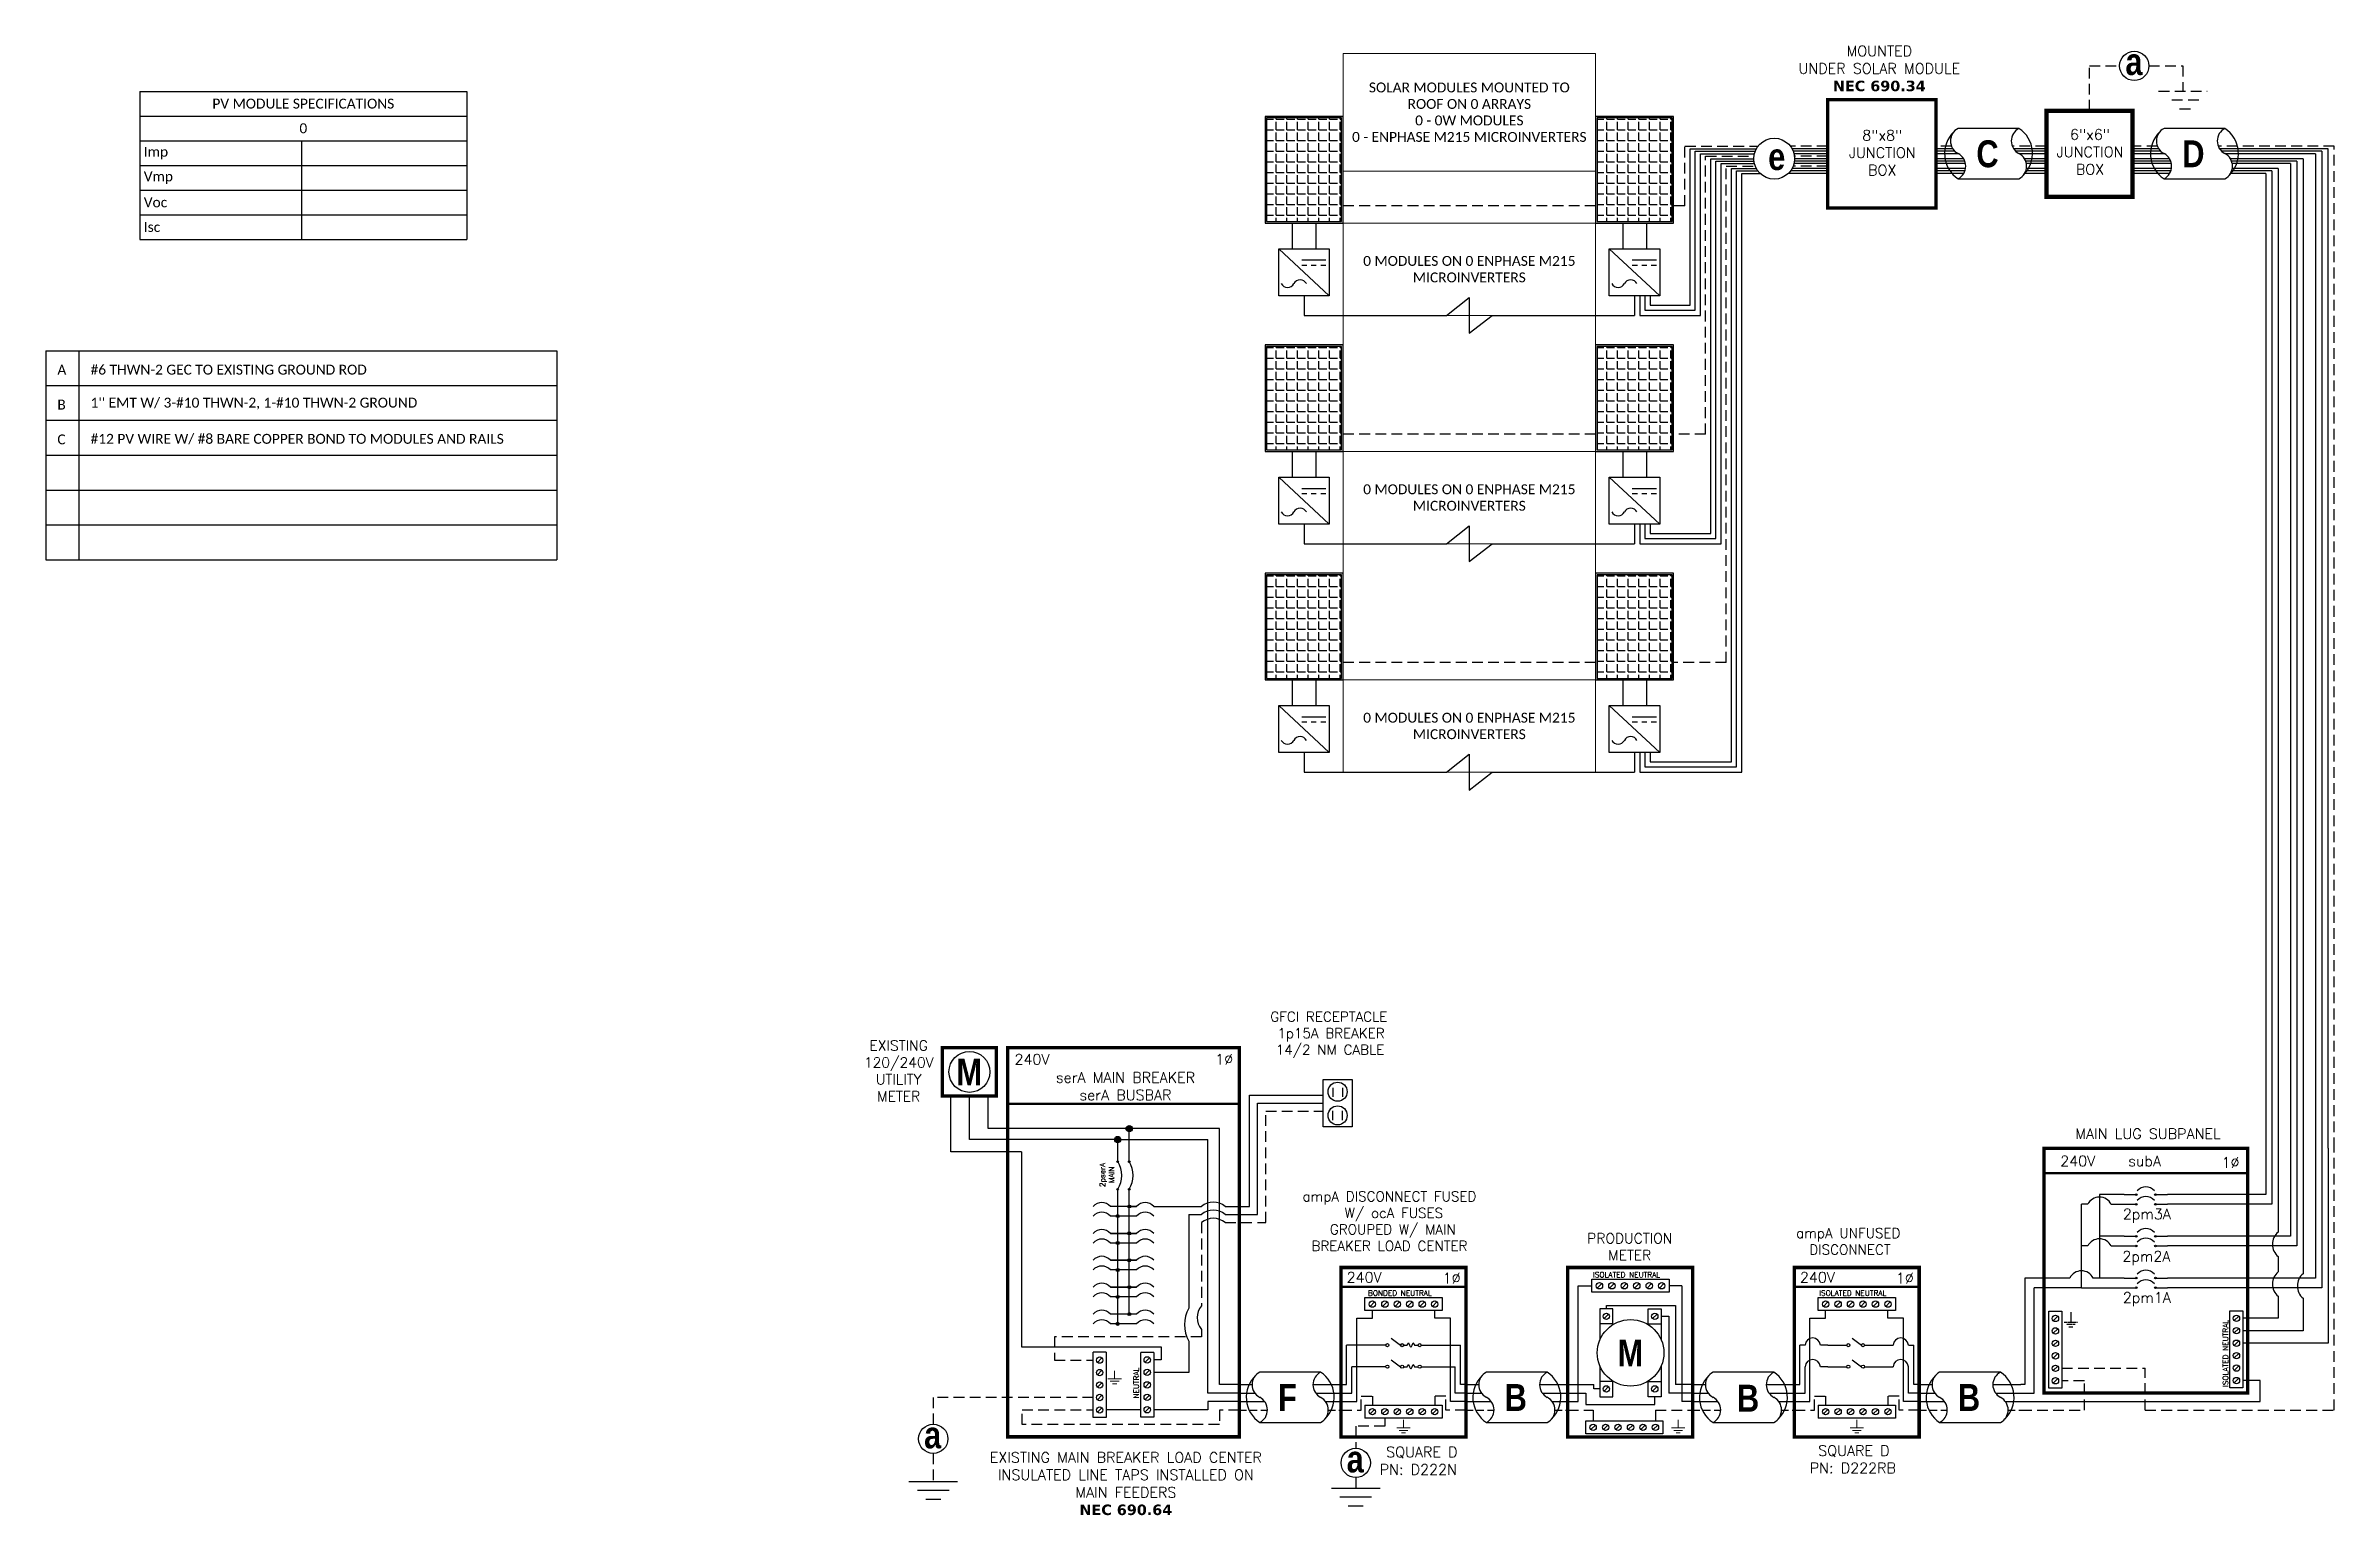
# Model space of a CAD drawing. Header units: feet. Extents: x 23351 to 24150, y 16086 to 16599.
import ezdxf

# ---------------------------------------------------------------- set-up
doc = ezdxf.new("R2010")
doc.units = ezdxf.units.FT
doc.header["$MEASUREMENT"] = 0
doc.linetypes.add('HIDDEN', pattern=[0.375, 0.25, -0.125])
for name, color, linetype in [('ONE LINE BLOCKS', 7, 'Continuous'), ('TABLES', 7, 'Continuous'), ('TEXT', 7, 'Continuous'), ('Z - TITLEBLOCK TXT', 7, 'Continuous')]:
    doc.layers.add(name, color=color, linetype=linetype)
doc.styles.add('ONE LINE TXT', font='techb___.ttf')
doc.styles.get("Standard").update_dxf_attribs({"font": 'simplex.shx'})

msp = doc.modelspace()

# ---------------------------------------------------------------- texts
at = {"color": 1, "linetype": 'Continuous', "char_height": 9.3833, "attachment_point": 1, "style": 'ONE LINE TXT'}
for s, insert in [('{\\W1;\\C256;e}', (23952.29, 16564.98)), ('{\\W1;\\C256;C}', (24024.99, 16565.98)), ('{\\W1;\\C256;D}', (24096.9, 16565.98)), ('{\\W1;\\C256;F}', (23781.13, 16131.67)), ('{\\W1;\\C256;B}', (23860.27, 16131.67)), ('{\\W1;\\C256;B}', (24018.55, 16131.67))]:
    msp.add_mtext_dynamic_manual_height_columns(s, width=0.1385, gutter_width=2.13, heights=[0], dxfattribs=dict(at, insert=insert))
at = {"layer": 'Z - TITLEBLOCK TXT', "color": 1, "linetype": 'Continuous', "insert": (24077.04, 16598.16), "char_height": 9.3833, "attachment_point": 1, "style": 'ONE LINE TXT'}
msp.add_mtext_dynamic_manual_height_columns('{\\W1;\\C256;a}', width=0.1385, gutter_width=2.13, heights=[0], dxfattribs=at)

# ---------------------------------------------------------------- blocks, each defined once
blk = doc.blocks.new('3microSub')
at = {"layer": 'ONE LINE BLOCKS', "linetype": 'Continuous'}
h = blk.add_hatch(color=1, dxfattribs=at)
h.dxf.hatch_style = 1
edge = h.paths.add_edge_path()
edge.add_arc((40.28, 75.29), 0.291, 0, 360)
h = blk.add_hatch(color=1, dxfattribs=at)
h.dxf.hatch_style = 1
edge = h.paths.add_edge_path()
edge.add_arc((40.28, 71.91), 0.291, 0, 360)
h = blk.add_hatch(color=1, dxfattribs=at)
h.dxf.hatch_style = 1
edge = h.paths.add_edge_path()
edge.add_arc((46.96, 75.29), 0.291, 0, 360)
h = blk.add_hatch(color=1, dxfattribs=at)
h.dxf.hatch_style = 1
edge = h.paths.add_edge_path()
edge.add_arc((46.96, 71.91), 0.291, 0, 360)
h = blk.add_hatch(color=1, dxfattribs=at)
h.dxf.hatch_style = 1
edge = h.paths.add_edge_path()
edge.add_arc((40.28, 60.73), 0.291, 0, 360)
h = blk.add_hatch(color=1, dxfattribs=at)
h.dxf.hatch_style = 1
edge = h.paths.add_edge_path()
edge.add_arc((40.28, 57.35), 0.291, 0, 360)
h = blk.add_hatch(color=1, dxfattribs=at)
h.dxf.hatch_style = 1
edge = h.paths.add_edge_path()
edge.add_arc((46.96, 60.73), 0.291, 0, 360)
h = blk.add_hatch(color=1, dxfattribs=at)
h.dxf.hatch_style = 1
edge = h.paths.add_edge_path()
edge.add_arc((46.96, 57.35), 0.291, 0, 360)
h = blk.add_hatch(color=1, dxfattribs=at)
h.dxf.hatch_style = 1
edge = h.paths.add_edge_path()
edge.add_arc((40.28, 46.17), 0.291, 0, 360)
h = blk.add_hatch(color=1, dxfattribs=at)
h.dxf.hatch_style = 1
edge = h.paths.add_edge_path()
edge.add_arc((40.28, 42.79), 0.291, 0, 360)
h = blk.add_hatch(color=1, dxfattribs=at)
h.dxf.hatch_style = 1
edge = h.paths.add_edge_path()
edge.add_arc((46.96, 46.17), 0.291, 0, 360)
h = blk.add_hatch(color=1, dxfattribs=at)
h.dxf.hatch_style = 1
edge = h.paths.add_edge_path()
edge.add_arc((46.96, 42.79), 0.291, 0, 360)
at = {"color": 7, "linetype": 'Continuous'}
for p, q in [((85.47, 91.47), (85.47, 75.29)), ((94.17, 91.47), (94.17, 60.73)), ((102.87, 91.47), (102.87, 46.17)), ((36.09, 75.29), (27.43, 75.29)), ((27.43, 75.29), (27.43, 60.73)), ((85.47, 75.29), (51.15, 75.29)), ((36.09, 60.73), (27.43, 60.73)), ((27.43, 60.73), (27.43, 46.17)), ((94.17, 60.73), (51.15, 60.73)), ((17.02, 46.17), (1.34, 46.17)), ((1.34, 46.17), (1.34, 9)), ((36.09, 46.17), (25.26, 46.17)), ((102.87, 46.17), (51.15, 46.17)), ((1.34, 9), (0, 9))]:
    blk.add_line(p, q, dxfattribs=at)
at = {"color": 10, "linetype": 'Continuous'}
for p, q in [((87.65, 91.47), (87.65, 71.91)), ((96.35, 91.47), (96.35, 57.35)), ((105.05, 91.47), (105.05, 42.79)), ((21.14, 57.35), (21.14, 71.91)), ((23.31, 71.91), (21.14, 71.91)), ((31.55, 71.91), (36.09, 71.91)), ((87.65, 71.91), (51.15, 71.91)), ((21.14, 42.79), (21.14, 57.35)), ((23.31, 57.35), (21.14, 57.35)), ((31.55, 57.35), (36.09, 57.35)), ((96.35, 57.35), (51.15, 57.35)), ((21.14, 42.79), (4.63, 42.79)), ((4.63, 6), (4.63, 42.79)), ((21.14, 42.79), (36.09, 42.79)), ((105.05, 42.79), (51.15, 42.79)), ((0, 6), (4.63, 6))]:
    blk.add_line(p, q, dxfattribs=at)
at = {"color": 253, "linetype": 'Continuous'}
for p, q in [((89.82, 91.47), (89.82, 62.22)), ((98.52, 91.47), (98.52, 47.66)), ((107.23, 91.47), (107.23, 23.41)), ((89.82, 53.66), (89.82, 48.33)), ((89.82, 32.11), (77.54, 32.11)), ((89.82, 39.78), (89.82, 32.11)), ((98.52, 39.1), (98.52, 27.76)), ((98.52, 27.76), (77.54, 27.76)), ((107.23, 23.41), (77.54, 23.41)), ((83.55, 10.36), (77.54, 10.36)), ((83.55, 3), (83.55, 10.36)), ((0, 3), (83.55, 3))]:
    blk.add_line(p, q, dxfattribs=at)
at = {"color": 10, "linetype": 'Continuous'}
for centre in [(27.43, 69.75), (27.43, 55.19)]:
    blk.add_arc(centre, 4.65, 27.66392, 152.33608, dxfattribs=at)
at = {"color": 253, "linetype": 'Continuous'}
for centre in [(93.4, 57.94), (93.4, 44.05), (102.1, 43.38)]:
    blk.add_arc(centre, 5.58, 129.92155, 230.07845, dxfattribs=at)
at = {"color": 7, "linetype": 'Continuous'}
blk.add_arc((21.14, 44.01), 4.65, 27.66392, 152.33608, dxfattribs=at)
at = {"layer": 'ONE LINE BLOCKS', "lineweight": 50}
blk.add_line((8.04, 82.77), (79.2, 82.77), dxfattribs=at)
at = {"layer": 'ONE LINE BLOCKS', "lineweight": 50, "const_width": 1.19}
blk.add_lwpolyline([(8.04, 6.01), (8.04, 91.47), (79.2, 91.47), (79.2, 6.01)], close=True, dxfattribs=at)
at = {"layer": 'TEXT', "color": 92, "linetype": 'HIDDEN', "ltscale": 15}
for p, q in [((109.4, 0.05), (109.4, 91.47)), ((14.31, 14.64), (43.39, 14.64)), ((22.14, 10.28), (14.31, 10.28)), ((22.14, 0), (22.14, 10.28)), ((43.39, 0.05), (43.39, 14.64)), ((0, 0), (22.14, 0)), ((43.39, 0.05), (109.4, 0.05))]:
    blk.add_line(p, q, dxfattribs=at)
at = {"layer": 'TEXT', "color": 92, "linetype": 'HIDDEN', "flags": 128}
for points in [[(17.42, 34.26), (17.42, 30.76)], [(15.08, 30.76), (19.76, 30.76)], [(18.95, 29.89), (15.89, 29.89)], [(18.13, 29.02), (16.7, 29.02)]]:
    blk.add_lwpolyline(points, dxfattribs=at)
at = {"layer": 'Z - TITLEBLOCK TXT', "color": 1, "linetype": 'Continuous'}
for p, q in [((9.77, 7.69), (9.77, 34.63)), ((9.77, 34.63), (14.31, 34.63)), ((14.31, 34.63), (14.31, 7.69)), ((73, 7.76), (73, 34.71)), ((73, 34.71), (77.54, 34.71)), ((77.54, 34.71), (77.54, 7.76)), ((14.31, 7.69), (9.77, 7.69)), ((77.54, 7.76), (73, 7.76))]:
    blk.add_line(p, q, dxfattribs=at)
at = {"layer": 'Z - TITLEBLOCK TXT', "color": 4, "linetype": 'Continuous'}
for p, q in [((12.83, 32.82), (11.25, 31.25)), ((76.06, 32.9), (74.49, 31.32)), ((12.83, 28.47), (11.25, 26.9)), ((12.83, 24.12), (11.25, 22.55)), ((76.06, 28.54), (74.49, 26.97)), ((76.06, 24.19), (74.49, 22.62)), ((12.83, 19.77), (11.25, 18.2)), ((76.06, 19.84), (74.49, 18.27)), ((12.83, 15.42), (11.25, 13.85)), ((12.83, 11.07), (11.25, 9.5)), ((76.06, 15.49), (74.49, 13.92)), ((76.06, 11.14), (74.49, 9.57))]:
    blk.add_line(p, q, dxfattribs=at)
at = {"layer": 'Z - TITLEBLOCK TXT', "color": 1, "linetype": 'Continuous', "flags": 128}
for points in [[(36.09, 75.29), (40.28, 75.29)], [(36.09, 75.29), (40.28, 75.29)], [(46.96, 75.29), (51.15, 75.29)], [(36.09, 71.91), (40.28, 71.91)], [(36.09, 71.91), (40.28, 71.91)], [(46.96, 71.91), (51.15, 71.91)], [(36.09, 60.73), (40.28, 60.73)], [(36.09, 60.73), (40.28, 60.73)], [(36.09, 57.35), (40.28, 57.35)], [(36.09, 57.35), (40.28, 57.35)], [(46.96, 60.73), (51.15, 60.73)], [(46.96, 57.35), (51.15, 57.35)], [(36.09, 46.17), (40.28, 46.17)], [(36.09, 46.17), (40.28, 46.17)], [(36.09, 42.79), (40.28, 42.79)], [(36.09, 42.79), (40.28, 42.79)], [(46.96, 46.17), (51.15, 46.17)], [(46.96, 42.79), (51.15, 42.79)]]:
    blk.add_lwpolyline(points, dxfattribs=at)
at = {"layer": 'Z - TITLEBLOCK TXT', "color": 1, "linetype": 'Continuous'}
for centre in [(40.28, 75.29), (40.28, 71.91), (46.96, 75.29), (46.96, 71.91), (40.28, 60.73), (40.28, 57.35), (46.96, 60.73), (46.96, 57.35), (40.28, 46.17), (40.28, 42.79), (46.96, 46.17), (46.96, 42.79)]:
    blk.add_circle(centre, 0.291, dxfattribs=at)
at = {"layer": 'Z - TITLEBLOCK TXT', "color": 4, "linetype": 'Continuous'}
for centre in [(12.04, 32.04), (75.27, 32.11), (12.04, 27.69), (12.04, 23.34), (75.27, 27.76), (75.27, 23.41), (12.04, 18.99), (75.27, 19.06), (12.04, 14.64), (12.04, 10.28), (75.27, 14.71), (75.27, 10.36)]:
    blk.add_circle(centre, 1.11, dxfattribs=at)
at = {"layer": 'Z - TITLEBLOCK TXT', "color": 1, "linetype": 'Continuous'}
for centre in [(43.62, 74.09), (43.62, 70.71), (43.62, 59.53), (43.62, 56.15), (43.62, 44.97), (43.62, 41.59)]:
    blk.add_arc(centre, 3.93, 40.3392, 139.6608, dxfattribs=at)
at = {"layer": 'TABLES', "color": 1, "linetype": 'Continuous'}
for s, p in [('2pm3A', (35.59, 66.67)), ('2pm2A', (35.42, 51.92)), ('2pm1A', (35.59, 37.55))]:
    blk.add_text(s, height=3.658, dxfattribs=at).set_placement(p)
at = {"layer": 'TABLES', "color": 4, "linetype": 'Continuous'}
blk.add_text('ISOLATED NEUTRAL', height=1.8743, rotation=90, dxfattribs=at).set_placement((72.35, 8.12))
at = {"layer": 'TEXT', "color": 1, "attachment_point": 5}
for s, width, gutter_width, insert, char_height in [('MAIN LUG SUBPANEL ', 62.3984, 7.17, (44.36, 96.54), 3.6576), ('240V', 0.1481, 0.75, (19.83, 87.03), 3.658), ('subA', 0.1481, 0.75, (43.21, 87.03), 3.658), ('1∅', 0.1481, 0.75, (73.19, 86.51), 3.658)]:
    blk.add_mtext_dynamic_manual_height_columns(s, width=width, gutter_width=gutter_width, heights=[0], dxfattribs=dict(at, insert=insert, char_height=char_height))
blk = doc.blocks.new('*T25')
at = {"layer": 'Defpoints', "color": 8, "linetype": 'ByBlock', "lineweight": 0, "transparency": 16777216}
for p, q in [((0, 0), (88.16, 0)), ((0, 0), (0, -250.97)), ((88.16, 0), (88.16, -250.97)), ((0, -41.08), (88.16, -41.08)), ((0, -59.24), (88.16, -59.24)), ((0, -91.46), (88.16, -91.46)), ((0, -138.99), (88.16, -138.99)), ((0, -171.21), (88.16, -171.21)), ((0, -218.74), (88.16, -218.74)), ((0, -250.97), (88.16, -250.97))]:
    blk.add_line(p, q, dxfattribs=at)
at = {"color": 0, "linetype": 'Continuous', "transparency": 16777216, "char_height": 3.4544, "width": 83.574, "attachment_point": 5}
for s, insert in [('{\\fCalibri|b0|i0|c0;SOLAR MODULES MOUNTED TO ROOF ON 0 ARRAYS^J0 - 0W MODULES^J0 - ENPHASE M215 MICROINVERTERS', (44.08, -20.54)), ('{\\fCalibri|b0|i0|c0;', (44.08, -50.16)), ('{\\fCalibri|b0|i0|c0;0 MODULES ON 0 ENPHASE M215 MICROINVERTERS', (44.08, -75.35)), ('{\\fCalibri|b0|i0|c0;', (44.08, -115.23)), ('{\\fCalibri|b0|i0|c0;0 MODULES ON 0 ENPHASE M215 MICROINVERTERS', (44.08, -155.1)), ('{\\fCalibri|b0|i0|c0;', (44.08, -194.98)), ('{\\fCalibri|b0|i0|c0;0 MODULES ON 0 ENPHASE M215 MICROINVERTERS', (44.08, -234.86))]:
    blk.add_mtext(s, dxfattribs=dict(at, insert=insert))
blk = doc.blocks.new('*U14')
at = {"color": 7}
for p, q in [((-35.53, 9), (-31.05, 9)), ((-9.81, 9), (0, 9))]:
    blk.add_line(p, q, dxfattribs=at)
at = {"color": 7, "linetype": 'Continuous'}
for p, q in [((-7.14, 13.31), (-28.39, 13.31)), ((-28.39, -4.31), (-7.14, -4.31))]:
    blk.add_line(p, q, dxfattribs=at)
at = {"color": 10}
for p, q in [((-35.53, 6), (-30.11, 6)), ((-8.87, 6), (0, 6))]:
    blk.add_line(p, q, dxfattribs=at)
at = {"color": 253}
for p, q in [((-35.53, 3), (-26.66, 3)), ((-5.41, 3), (0, 3))]:
    blk.add_line(p, q, dxfattribs=at)
at = {"color": 92, "linetype": 'HIDDEN', "ltscale": 10}
for p, q in [((-4.48, 0), (0, 0)), ((-35.53, 0), (-25.72, 0))]:
    blk.add_line(p, q, dxfattribs=at)
at = {"color": 7, "linetype": 'Continuous'}
for centre, start, end in [((-22.54, 4.5), 133.97324, 236.42648), ((-12.99, 4.5), 313.97324, 56.42648)]:
    blk.add_arc(centre, 10.58, start, end, dxfattribs=at)
at = {"linetype": 'Continuous'}
for centre, start, end in [((-26.08, 8.91), 117.66392, 242.33608), ((-4.83, 8.91), 117.66392, 242.33608), ((-30.7, 0.09), 297.66392, 62.33608), ((-9.45, 0.09), 297.66392, 62.33608)]:
    blk.add_arc(centre, 4.98, start, end, dxfattribs=at)
blk = doc.blocks.new('unfusedDisconnect')
at = {"lineweight": 50}
blk.add_line((-43.61, 43.06), (0, 43.06), dxfattribs=at)
at = {"color": 253, "linetype": 'Continuous'}
for p, q in [((-38.16, 3), (-38.16, 32.17)), ((-38.16, 32.17), (-32.67, 32.17)), ((-32.67, 32.17), (-32.67, 34.78)), ((-10.92, 32.17), (-10.92, 34.78)), ((-5.43, 32.17), (-10.92, 32.17)), ((-5.43, 3), (-5.43, 32.17)), ((-43.61, 3), (-38.16, 3)), ((0, 3), (-5.43, 3))]:
    blk.add_line(p, q, dxfattribs=at)
at = {"color": 1, "linetype": 'Continuous'}
for p, q in [((-35.27, 34.78), (-35.27, 39.32)), ((-35.27, 39.32), (-8.32, 39.32)), ((-8.32, 34.78), (-35.27, 34.78)), ((-8.32, 39.32), (-8.32, 34.78)), ((-23.43, 25.18), (-20.16, 22.74)), ((-31.89, 22.73), (-25.32, 22.73)), ((-23.43, 17.65), (-20.16, 15.2)), ((-19.08, 22.73), (-11.7, 22.73)), ((-31.89, 15.2), (-25.32, 15.2)), ((-19.08, 15.2), (-11.7, 15.19)), ((-35.27, 1.76), (-8.32, 1.76)), ((-35.27, 1.76), (-35.27, -2.78)), ((-8.32, 1.76), (-8.32, -2.78)), ((-8.32, -2.78), (-35.27, -2.78))]:
    blk.add_line(p, q, dxfattribs=at)
at = {"color": 4, "linetype": 'Continuous'}
for p, q in [((-31.89, 37.83), (-33.46, 36.26)), ((-27.53, 37.83), (-29.11, 36.26)), ((-23.18, 37.83), (-24.76, 36.26)), ((-18.83, 37.83), (-20.41, 36.26)), ((-14.48, 37.83), (-16.06, 36.26)), ((-10.13, 37.83), (-11.7, 36.26)), ((-31.89, 0.28), (-33.46, -1.3)), ((-27.53, 0.28), (-29.11, -1.3)), ((-23.18, 0.28), (-24.76, -1.3)), ((-18.83, 0.28), (-20.41, -1.3)), ((-14.48, 0.28), (-16.06, -1.3)), ((-10.13, 0.28), (-11.7, -1.3))]:
    blk.add_line(p, q, dxfattribs=at)
at = {"color": 7, "linetype": 'Continuous'}
for p, q in [((-41.66, 9), (-41.66, 22.73)), ((-39.8, 22.73), (-41.66, 22.73)), ((-31.89, 22.73), (-34.52, 22.73)), ((-11.7, 22.73), (-9.07, 22.73)), ((-3.79, 22.73), (-1.93, 22.73)), ((-1.93, 9), (-1.93, 22.73))]:
    blk.add_line(p, q, dxfattribs=at)
at = {"color": 7}
for p, q in [((-43.61, 9), (-41.66, 9)), ((0, 9), (-1.93, 9))]:
    blk.add_line(p, q, dxfattribs=at)
at = {"color": 10, "linetype": 'Continuous'}
for p, q in [((-39.8, 6), (-39.8, 15.2)), ((-31.89, 15.2), (-34.52, 15.2)), ((-11.7, 15.2), (-9.07, 15.2)), ((-3.79, 6), (-3.79, 15.2)), ((-43.61, 6), (-39.8, 6)), ((0, 6), (-3.79, 6))]:
    blk.add_line(p, q, dxfattribs=at)
at = {"color": 92, "linetype": 'HIDDEN', "ltscale": 15}
for p, q in [((-43.61, 0), (-36.58, 0)), ((-36.58, 0), (-36.58, 4.9)), ((-36.58, 4.9), (-32.67, 4.9)), ((-32.67, 4.9), (-32.67, 1.76)), ((-7.01, 4.9), (-10.92, 4.9)), ((-10.92, 4.9), (-10.92, 1.76)), ((-7.01, 0), (-7.01, 4.9)), ((0, 0), (-7.01, 0))]:
    blk.add_line(p, q, dxfattribs=at)
at = {"lineweight": 50, "const_width": 1.19}
blk.add_lwpolyline([(-43.61, -9.34), (-43.61, 49.84), (0, 49.84), (0, -9.34)], close=True, dxfattribs=at)
at = {"color": 92, "linetype": 'Continuous', "lineweight": 5, "ltscale": 0.05, "flags": 128}
for points in [[(-24.14, -6.17), (-19.45, -6.17)], [(-20.27, -7.03), (-23.32, -7.03)], [(-21.08, -7.9), (-22.51, -7.9)], [(-21.8, -3.32), (-21.8, -6.17)]]:
    blk.add_lwpolyline(points, dxfattribs=at)
at = {"color": 4, "linetype": 'Continuous'}
for centre in [(-32.67, 37.05), (-28.32, 37.05), (-23.97, 37.05), (-19.62, 37.05), (-15.27, 37.05), (-10.92, 37.05), (-32.67, -0.51), (-28.32, -0.51), (-23.97, -0.51), (-19.62, -0.51), (-15.27, -0.51), (-10.92, -0.51)]:
    blk.add_circle(centre, 1.11, dxfattribs=at)
at = {"color": 1, "linetype": 'Continuous'}
for centre in [(-24.78, 22.73), (-19.62, 22.73), (-24.78, 15.2), (-19.62, 15.2)]:
    blk.add_circle(centre, 0.541, dxfattribs=at)
at = {"color": 7, "linetype": 'Continuous'}
for centre in [(-37.16, 22.58), (-6.43, 22.58)]:
    blk.add_arc(centre, 2.64, 3.28193, 176.71807, dxfattribs=at)
at = {"color": 10, "linetype": 'Continuous'}
for centre in [(-37.16, 15.04), (-6.43, 15.04)]:
    blk.add_arc(centre, 2.64, 3.28193, 176.71807, dxfattribs=at)
at = {"color": 4, "linetype": 'Continuous'}
blk.add_text('ISOLATED NEUTRAL', height=1.8743, dxfattribs=at).set_placement((-34.91, 39.97))
at = {"color": 1}
for s, width, gutter_width, heights, insert, char_height, attachment_point in [('\\A1;\\pi12.228;ampA UNFUSED \\P\\pi16.834;DISCONNECT', 64.922, 0, [11.89], (-55.21, 63.58), 3.4544, 1), ('240V', 0.1481, 0.75, [0], (-35.55, 46.4), 3.658, 5), ('1∅', 0.1481, 0.75, [0], (-4.98, 46.1), 3.658, 5), ('\\A1;\\pi11.999,t30.287;SQUARE D\\P\\pi9.0377,t27.326;PN: D222RB', 51.6906, 0.203, [45.94], (-47.25, -12.27), 3.6576, 1)]:
    blk.add_mtext_dynamic_manual_height_columns(s, width=width, gutter_width=gutter_width, heights=heights, dxfattribs=dict(at, insert=insert, char_height=char_height, attachment_point=attachment_point))
blk = doc.blocks.new('*U26')
at = {"color": 7}
for name, p in [('unfusedDisconnect', (0, 0)), ('*U14', (-43.61, 0))]:
    blk.add_blockref(name, p, dxfattribs=at)
at = {"layer": 'Z - TITLEBLOCK TXT', "color": 1, "linetype": 'Continuous', "insert": (-63.63, 8.88), "char_height": 9.3833, "attachment_point": 1, "style": 'ONE LINE TXT'}
blk.add_mtext_dynamic_manual_height_columns('{\\W1;\\C256;B}', width=0.1385, gutter_width=2.13, heights=[0], dxfattribs=at)
blk = doc.blocks.new('fusedDisconnect')
at = {"lineweight": 50}
blk.add_line((-43.61, 43.06), (0, 43.06), dxfattribs=at)
at = {"color": 253, "linetype": 'Continuous'}
for p, q in [((-38.16, 3), (-38.16, 32.17)), ((-38.16, 32.17), (-32.67, 32.17)), ((-32.67, 32.17), (-32.67, 34.78)), ((-10.92, 32.17), (-10.92, 34.78)), ((-5.43, 32.17), (-10.92, 32.17)), ((-5.43, 3), (-5.43, 32.17)), ((-43.61, 3), (-38.16, 3)), ((0, 3), (-5.43, 3))]:
    blk.add_line(p, q, dxfattribs=at)
at = {"color": 1, "linetype": 'Continuous'}
for p, q in [((-35.27, 34.78), (-35.27, 39.32)), ((-35.27, 39.32), (-8.32, 39.32)), ((-8.32, 34.78), (-35.27, 34.78)), ((-8.32, 39.32), (-8.32, 34.78)), ((-26.07, 25.18), (-22.81, 22.74)), ((-26.07, 17.65), (-22.81, 15.2)), ((-21.73, 22.73), (-20.49, 22.73)), ((-17.94, 22.73), (-16.7, 22.73)), ((-21.73, 15.2), (-20.49, 15.2)), ((-17.94, 15.2), (-16.7, 15.2)), ((-35.27, 1.76), (-8.32, 1.76)), ((-35.27, 1.76), (-35.27, -2.78)), ((-8.32, 1.76), (-8.32, -2.78)), ((-8.32, -2.78), (-35.27, -2.78))]:
    blk.add_line(p, q, dxfattribs=at)
at = {"color": 4, "linetype": 'Continuous'}
for p, q in [((-31.89, 37.83), (-33.46, 36.26)), ((-27.53, 37.83), (-29.11, 36.26)), ((-23.18, 37.83), (-24.76, 36.26)), ((-18.83, 37.83), (-20.41, 36.26)), ((-14.48, 37.83), (-16.06, 36.26)), ((-10.13, 37.83), (-11.7, 36.26)), ((-31.89, 0.28), (-33.46, -1.3)), ((-27.53, 0.28), (-29.11, -1.3)), ((-23.18, 0.28), (-24.76, -1.3)), ((-18.83, 0.28), (-20.41, -1.3)), ((-14.48, 0.28), (-16.06, -1.3)), ((-10.13, 0.28), (-11.7, -1.3))]:
    blk.add_line(p, q, dxfattribs=at)
at = {"color": 7, "linetype": 'Continuous'}
for p, q in [((-27.97, 22.73), (-41.66, 22.73)), ((-41.66, 9), (-41.66, 22.73)), ((-15.62, 22.73), (-1.93, 22.73)), ((-1.93, 9), (-1.93, 22.73))]:
    blk.add_line(p, q, dxfattribs=at)
at = {"color": 7}
for p, q in [((-43.61, 9), (-41.66, 9)), ((0, 9), (-1.93, 9))]:
    blk.add_line(p, q, dxfattribs=at)
at = {"color": 10, "linetype": 'Continuous'}
for p, q in [((-27.97, 15.2), (-39.8, 15.2)), ((-39.8, 6), (-39.8, 15.2)), ((-15.62, 15.2), (-3.79, 15.19)), ((-3.79, 6), (-3.79, 15.2)), ((-43.61, 6), (-39.8, 6)), ((0, 6), (-3.79, 6))]:
    blk.add_line(p, q, dxfattribs=at)
at = {"color": 92, "linetype": 'HIDDEN', "ltscale": 15}
for p, q in [((-43.61, 0), (-36.58, 0)), ((-36.58, 0), (-36.58, 4.9)), ((-36.58, 4.9), (-32.67, 4.9)), ((-32.67, 4.9), (-32.67, 1.76)), ((-7.01, 4.9), (-10.92, 4.9)), ((-10.92, 4.9), (-10.92, 1.76)), ((-7.01, 0), (-7.01, 4.9)), ((0, 0), (-7.01, 0)), ((-28.32, -5.55), (-38.48, -5.55)), ((-38.48, -5.55), (-38.48, -13.28)), ((-28.32, -2.78), (-28.32, -5.55)), ((-38.48, -23.51), (-38.48, -27.17))]:
    blk.add_line(p, q, dxfattribs=at)
at = {"lineweight": 50, "const_width": 1.19}
blk.add_lwpolyline([(-43.61, -9.34), (-43.61, 49.84), (0, 49.84), (0, -9.34)], close=True, dxfattribs=at)
at = {"color": 92, "linetype": 'Continuous', "lineweight": 5, "ltscale": 0.05, "flags": 128}
for points in [[(-24.14, -6.17), (-19.45, -6.17)], [(-20.27, -7.03), (-23.32, -7.03)], [(-21.08, -7.9), (-22.51, -7.9)], [(-21.8, -3.32), (-21.8, -6.17)]]:
    blk.add_lwpolyline(points, dxfattribs=at)
at = {"color": 92, "linetype": 'Continuous', "ltscale": 4, "flags": 128}
for points in [[(-46.96, -27.17), (-30, -27.17)], [(-32.93, -30.31), (-44.02, -30.31)], [(-35.87, -33.46), (-41.08, -33.46)]]:
    blk.add_lwpolyline(points, dxfattribs=at)
at = {"color": 4, "linetype": 'Continuous'}
for centre in [(-32.67, 37.05), (-28.32, 37.05), (-23.97, 37.05), (-19.62, 37.05), (-15.27, 37.05), (-10.92, 37.05), (-32.67, -0.51), (-28.32, -0.51), (-23.97, -0.51), (-19.62, -0.51), (-15.27, -0.51), (-10.92, -0.51)]:
    blk.add_circle(centre, 1.11, dxfattribs=at)
at = {"color": 1, "linetype": 'Continuous'}
for centre in [(-27.43, 22.73), (-22.27, 22.73), (-16.16, 22.73), (-27.43, 15.2), (-22.27, 15.2), (-16.16, 15.19)]:
    blk.add_circle(centre, 0.541, dxfattribs=at)
at = {"color": 7, "linetype": 'Continuous'}
blk.add_circle((-38.48, -18.39), 5.11, dxfattribs=at)
at = {"color": 1, "linetype": 'Continuous'}
for points in [[(-20.49, 22.73), (-20.12, 23.49), (-19.22, 21.97), (-18.39, 23.49), (-17.94, 22.73)], [(-20.49, 15.2), (-20.12, 15.96), (-19.22, 14.43), (-18.39, 15.96), (-17.94, 15.2)]]:
    blk.add_spline(points, degree=3, dxfattribs=at)
at = {"color": 4, "linetype": 'Continuous'}
blk.add_text('BONDED NEUTRAL', height=1.8743, dxfattribs=at).set_placement((-34.19, 39.97))
at = {"color": 1}
for s, width, gutter_width, heights, insert, char_height, attachment_point in [('\\A1;\\pi1.8138;ampA DISCONNECT FUSED \\P\\pi16.536;W/ ocA FUSES\\P\\pi11.355;GROUPED W/ MAIN \\P\\pi4.9392;BREAKER LOAD CENTER', 71.8931, 92.23, [24.13], (-58.88, 76.39), 3.4544, 1), ('240V', 0.1481, 0.75, [0], (-35.55, 46.4), 3.658, 5), ('1∅', 0.1481, 0.75, [0], (-4.98, 46.1), 3.658, 5), ('\\A1;\\pi7.3884,t25.676;SQUARE D\\P\\pi5.1241,t23.412;PN: D222N', 35.0816, 28.88, [13.54], (-35.24, -12.75), 3.6576, 1)]:
    blk.add_mtext_dynamic_manual_height_columns(s, width=width, gutter_width=gutter_width, heights=heights, dxfattribs=dict(at, insert=insert, char_height=char_height, attachment_point=attachment_point))
at = {"color": 1, "linetype": 'Continuous', "insert": (-41.67, -12.34), "char_height": 9.3833, "attachment_point": 1, "style": 'ONE LINE TXT'}
blk.add_mtext_dynamic_manual_height_columns('{\\W1;\\C256;a}', width=0.1385, gutter_width=2.13, heights=[0], dxfattribs=at)
blk = doc.blocks.new('*U20')
at = {"color": 7}
for p, q in [((-35.53, 9), (-31.05, 9)), ((-9.81, 9), (0, 9))]:
    blk.add_line(p, q, dxfattribs=at)
at = {"color": 7, "linetype": 'Continuous'}
for p, q in [((-7.14, 13.31), (-28.39, 13.31)), ((-28.39, -4.31), (-7.14, -4.31))]:
    blk.add_line(p, q, dxfattribs=at)
at = {"color": 10}
for p, q in [((-35.53, 6), (-30.11, 6)), ((-8.87, 6), (0, 6))]:
    blk.add_line(p, q, dxfattribs=at)
at = {"color": 253}
for p, q in [((-35.53, 3), (-26.66, 3)), ((-5.41, 3), (0, 3))]:
    blk.add_line(p, q, dxfattribs=at)
at = {"color": 92, "linetype": 'HIDDEN', "ltscale": 10}
for p, q in [((-4.48, 0), (0, 0)), ((-35.53, 0), (-25.72, 0))]:
    blk.add_line(p, q, dxfattribs=at)
at = {"color": 7, "linetype": 'Continuous'}
for centre, start, end in [((-22.54, 4.5), 133.97324, 236.42648), ((-12.99, 4.5), 313.97324, 56.42648)]:
    blk.add_arc(centre, 10.58, start, end, dxfattribs=at)
at = {"linetype": 'Continuous'}
for centre, start, end in [((-26.08, 8.91), 117.66392, 242.33608), ((-4.83, 8.91), 117.66392, 242.33608), ((-30.7, 0.09), 297.66392, 62.33608), ((-9.45, 0.09), 297.66392, 62.33608)]:
    blk.add_arc(centre, 4.98, start, end, dxfattribs=at)
blk = doc.blocks.new('*U21')
at = {"color": 7}
for name, p in [('fusedDisconnect', (0, 0)), ('*U20', (-43.61, 0))]:
    blk.add_blockref(name, p, dxfattribs=at)
blk = doc.blocks.new('productionMeter')
at = {"color": 253, "linetype": 'Continuous'}
for p, q in [((-39.9, 3), (-39.9, 43.45)), ((-39.9, 43.45), (-35.13, 43.45)), ((-3.71, 43.45), (-8.18, 43.45)), ((-3.71, 43.45), (-3.71, 3)), ((-43.61, 3), (-39.9, 3)), ((0, 3), (-3.71, 3))]:
    blk.add_line(p, q, dxfattribs=at)
at = {"color": 1, "linetype": 'Continuous'}
for p, q in [((-35.13, 41.18), (-35.13, 45.72)), ((-35.13, 45.72), (-8.18, 45.72)), ((-8.18, 41.18), (-35.13, 41.18)), ((-8.18, 45.72), (-8.18, 41.18)), ((-32.38, 35.4), (-32.38, 24.5)), ((-27.84, 35.4), (-32.38, 35.4)), ((-27.84, 29.86), (-27.84, 35.4)), ((-15.47, 29.86), (-15.47, 35.4)), ((-15.47, 35.4), (-10.93, 35.4)), ((-10.93, 35.4), (-10.93, 24.5)), ((-27.84, 30.21), (-32.38, 30.21)), ((-15.47, 30.21), (-10.93, 30.21)), ((-32.38, 15.55), (-32.38, 4.64)), ((-27.84, 10.04), (-32.38, 10.04)), ((-27.84, 4.64), (-27.84, 10.18)), ((-15.47, 4.64), (-15.47, 10.18)), ((-15.47, 10.04), (-10.93, 10.04)), ((-10.93, 15.55), (-10.93, 4.64)), ((-32.38, 4.64), (-27.84, 4.64)), ((-10.93, 4.64), (-15.47, 4.64)), ((-37.32, -8.24), (-37.32, -3.7)), ((-37.32, -3.7), (-10.37, -3.7)), ((-10.37, -3.7), (-10.37, -8.24)), ((-10.37, -8.24), (-37.32, -8.24))]:
    blk.add_line(p, q, dxfattribs=at)
at = {"color": 4, "linetype": 'Continuous'}
for p, q in [((-31.74, 44.23), (-33.32, 42.66)), ((-27.39, 44.23), (-28.97, 42.66)), ((-23.04, 44.23), (-24.62, 42.66)), ((-18.69, 44.23), (-20.26, 42.66)), ((-14.34, 44.23), (-15.91, 42.66)), ((-9.99, 44.23), (-11.56, 42.66)), ((-29.33, 33.59), (-30.9, 32.02)), ((-12.41, 33.59), (-13.98, 32.02)), ((-29.33, 8.23), (-30.9, 6.66)), ((-12.41, 8.23), (-13.98, 6.66)), ((-33.93, -5.19), (-35.51, -6.76)), ((-29.58, -5.19), (-31.15, -6.76)), ((-25.23, -5.19), (-26.8, -6.76)), ((-20.88, -5.19), (-22.45, -6.76)), ((-16.53, -5.19), (-18.1, -6.76)), ((-12.18, -5.19), (-13.75, -6.76))]:
    blk.add_line(p, q, dxfattribs=at)
at = {"color": 7}
for p, q in [((-30.11, 35.4), (-30.11, 36.59)), ((-30.11, 36.59), (-5.98, 36.59)), ((-5.98, 36.59), (-5.98, 9)), ((-43.61, 9), (-34.54, 9)), ((-34.54, 7.44), (-34.54, 9)), ((0, 9), (-5.98, 9)), ((-32.38, 7.44), (-34.54, 7.44))]:
    blk.add_line(p, q, dxfattribs=at)
at = {"color": 10, "linetype": 'Continuous'}
for p, q in [((-10.93, 32.81), (-8.25, 32.81)), ((-8.25, 32.81), (-8.25, 6)), ((-43.61, 6), (-37.24, 6)), ((-37.24, 6), (-37.24, 2.05)), ((-37.24, 2.05), (-13.2, 2.05)), ((-13.2, 2.05), (-13.2, 4.64)), ((0, 6), (-8.25, 6))]:
    blk.add_line(p, q, dxfattribs=at)
at = {"color": 92, "linetype": 'HIDDEN', "ltscale": 15}
for p, q in [((-43.61, 0), (-34.72, 0)), ((-12.97, 0), (-12.97, -3.7)), ((-12.97, 0), (0, 0)), ((-34.72, 0), (-34.72, -3.7))]:
    blk.add_line(p, q, dxfattribs=at)
at = {"lineweight": 50, "const_width": 1.19}
blk.add_lwpolyline([(-43.61, -9.34), (-43.61, 49.84), (0, 49.84), (0, -9.34)], close=True, dxfattribs=at)
at = {"color": 92, "linetype": 'Continuous', "lineweight": 5, "ltscale": 0.05, "flags": 128}
for points in [[(-2.7, -6.18), (-7.38, -6.18)], [(-6.57, -7.05), (-3.51, -7.05)], [(-5.76, -7.91), (-4.32, -7.91)], [(-5.04, -3.33), (-5.04, -6.18)]]:
    blk.add_lwpolyline(points, dxfattribs=at)
at = {"color": 4, "linetype": 'Continuous'}
for centre in [(-32.53, 43.45), (-28.18, 43.45), (-23.83, 43.45), (-19.48, 43.45), (-15.13, 43.45), (-10.78, 43.45), (-30.11, 32.81), (-13.2, 32.81), (-30.11, 7.44), (-13.2, 7.44), (-34.72, -5.97), (-30.37, -5.97), (-26.02, -5.97), (-21.67, -5.97), (-17.32, -5.97), (-12.97, -5.97)]:
    blk.add_circle(centre, 1.11, dxfattribs=at)
at = {"linetype": 'Continuous'}
blk.add_circle((-21.65, 20.02), 11.62, dxfattribs=at)
at = {"color": 4, "linetype": 'Continuous'}
blk.add_text('ISOLATED NEUTRAL', height=1.8743, dxfattribs=at).set_placement((-34.77, 46.37))
at = {"color": 253, "linetype": 'Continuous', "style": 'ONE LINE TXT'}
blk.add_text('M', height=9.38, dxfattribs=at).set_placement((-26.21, 15.31))
at = {"color": 1, "insert": (-21.93, 57.08), "char_height": 3.5433, "attachment_point": 5}
blk.add_mtext_dynamic_manual_height_columns('PRODUCTION METER', width=1.3203, gutter_width=7.17, heights=[0], dxfattribs=at)
blk = doc.blocks.new('*U18')
at = {"color": 7}
blk.add_blockref('productionMeter', (0, 0), dxfattribs=at)
blk = doc.blocks.new('lineTapPanel')
at = {"linetype": 'Continuous'}
h = blk.add_hatch(color=254, dxfattribs=at)
h.dxf.hatch_style = 1
edge = h.paths.add_edge_path()
edge.add_arc((-38.44, 98.34), 1.11, 0, 360)
h = blk.add_hatch(color=254, dxfattribs=at)
h.dxf.hatch_style = 1
edge = h.paths.add_edge_path()
edge.add_arc((-42.47, 94.51), 1.11, 0, 360)
h = blk.add_hatch(color=1, dxfattribs=at)
h.dxf.hatch_style = 1
edge = h.paths.add_edge_path()
edge.add_arc((-42.47, 86.8), 0.291, 0, 360)
h = blk.add_hatch(color=1, dxfattribs=at)
h.dxf.hatch_style = 1
edge = h.paths.add_edge_path()
edge.add_arc((-38.44, 86.8), 0.291, 0, 360)
h = blk.add_hatch(color=1, dxfattribs=at)
h.dxf.hatch_style = 1
edge = h.paths.add_edge_path()
edge.add_arc((-42.47, 77.16), 0.291, 0, 360)
h = blk.add_hatch(color=1, dxfattribs=at)
h.dxf.hatch_style = 1
edge = h.paths.add_edge_path()
edge.add_arc((-38.44, 77.16), 0.291, 0, 360)
h = blk.add_hatch(color=1, dxfattribs=at)
h.dxf.hatch_style = 1
edge = h.paths.add_edge_path()
edge.add_arc((-42.47, 67.78), 0.528, 0, 360)
h = blk.add_hatch(color=1, dxfattribs=at)
h.dxf.hatch_style = 1
edge = h.paths.add_edge_path()
edge.add_arc((-38.44, 71.16), 0.528, 0, 360)
h = blk.add_hatch(color=1, dxfattribs=at)
h.dxf.hatch_style = 1
edge = h.paths.add_edge_path()
edge.add_arc((-42.47, 58.38), 0.528, 0, 360)
h = blk.add_hatch(color=1, dxfattribs=at)
h.dxf.hatch_style = 1
edge = h.paths.add_edge_path()
edge.add_arc((-38.44, 61.76), 0.528, 0, 360)
h = blk.add_hatch(color=1, dxfattribs=at)
h.dxf.hatch_style = 1
edge = h.paths.add_edge_path()
edge.add_arc((-42.47, 48.98), 0.528, 0, 360)
h = blk.add_hatch(color=1, dxfattribs=at)
h.dxf.hatch_style = 1
edge = h.paths.add_edge_path()
edge.add_arc((-38.44, 52.36), 0.528, 0, 360)
h = blk.add_hatch(color=1, dxfattribs=at)
h.dxf.hatch_style = 1
edge = h.paths.add_edge_path()
edge.add_arc((-42.47, 39.58), 0.528, 0, 360)
h = blk.add_hatch(color=1, dxfattribs=at)
h.dxf.hatch_style = 1
edge = h.paths.add_edge_path()
edge.add_arc((-38.44, 42.95), 0.528, 0, 360)
h = blk.add_hatch(color=1, dxfattribs=at)
h.dxf.hatch_style = 1
edge = h.paths.add_edge_path()
edge.add_arc((-38.44, 33.55), 0.528, 0, 360)
h = blk.add_hatch(color=1, dxfattribs=at)
h.dxf.hatch_style = 1
edge = h.paths.add_edge_path()
edge.add_arc((-42.47, 30.17), 0.528, 0, 360)
at = {"color": 155, "true_color": 0x647190}
blk.add_line((-80.92, 126.59), (0, 126.59), dxfattribs=at)
at = {"color": 253, "linetype": 'Continuous'}
for p, q in [((-100.73, 90.2), (-100.73, 109.7)), ((-76.04, 90.2), (-100.73, 90.2)), ((-76.04, 90.2), (-76.04, 22.16)), ((-76.04, 22.16), (-27.25, 22.16)), ((-27.25, 17.57), (-29.89, 17.57)), ((-27.25, 22.16), (-27.25, 17.57)), ((-11.01, 0.16), (-29.89, 0.16)), ((0, 3), (-11.01, 3)), ((-11.01, 3), (-11.01, 0.16))]:
    blk.add_line(p, q, dxfattribs=at)
at = {"color": 10, "linetype": 'Continuous'}
for p, q in [((-94.24, 94.51), (-94.24, 109.7)), ((-43.58, 94.51), (-94.24, 94.51)), ((-42.47, 87.09), (-42.47, 93.4)), ((-41.36, 94.51), (-10.98, 94.51)), ((-10.98, 6), (-10.98, 94.51)), ((-42.47, 30.17), (-42.47, 76.87)), ((-35.88, 67.78), (-45.04, 67.78)), ((-35.88, 58.38), (-45.04, 58.38)), ((-35.88, 48.98), (-45.04, 48.98)), ((-35.88, 39.58), (-45.04, 39.58)), ((-35.88, 30.17), (-45.04, 30.17)), ((0, 6), (-10.98, 6))]:
    blk.add_line(p, q, dxfattribs=at)
at = {"color": 7, "linetype": 'Continuous'}
for p, q in [((-87.75, 98.34), (-87.75, 109.7)), ((-39.56, 98.34), (-87.75, 98.34)), ((-38.44, 87.09), (-38.44, 97.23)), ((-6.96, 9), (-6.96, 98.34)), ((-38.44, 61.76), (-38.44, 76.87)), ((-35.88, 71.16), (-45.04, 71.16)), ((-38.44, 71.16), (-35.88, 71.16)), ((-45.04, 61.76), (-35.88, 61.76)), ((-35.88, 61.76), (-45.04, 61.76)), ((-38.44, 52.36), (-38.44, 61.76)), ((-45.04, 52.36), (-35.88, 52.36)), ((-35.88, 52.36), (-45.04, 52.36)), ((-38.44, 42.95), (-38.44, 52.36)), ((-45.04, 42.95), (-35.88, 42.95)), ((-35.88, 42.95), (-45.04, 42.95)), ((-38.44, 33.55), (-38.44, 42.95)), ((-35.88, 33.55), (-45.04, 33.55))]:
    blk.add_line(p, q, dxfattribs=at)
at = {"lineweight": 50}
blk.add_line((-80.92, 106.95), (0, 106.95), dxfattribs=at)
at = {"color": 7}
for p, q in [((-6.96, 98.34), (-37.33, 98.34)), ((0, 9), (-6.96, 9))]:
    blk.add_line(p, q, dxfattribs=at)
at = {"color": 1, "linetype": 'Continuous'}
for p, q in [((-51.03, -2.51), (-51.03, 20.23)), ((-46.49, 20.23), (-51.03, 20.23)), ((-46.49, 20.23), (-46.49, -2.51)), ((-34.43, -2.43), (-34.43, 20.16)), ((-29.89, 20.16), (-34.43, 20.16)), ((-29.89, 20.16), (-29.89, -2.43)), ((-46.49, -2.51), (-51.03, -2.51)), ((-29.89, -2.43), (-34.43, -2.43))]:
    blk.add_line(p, q, dxfattribs=at)
at = {"color": 4, "linetype": 'Continuous'}
for p, q in [((-47.97, 18.28), (-49.55, 16.71)), ((-31.37, 18.35), (-32.94, 16.78)), ((-47.97, 13.93), (-49.55, 12.36)), ((-47.97, 9.58), (-49.55, 8.01)), ((-31.37, 14), (-32.94, 12.43)), ((-31.37, 9.65), (-32.94, 8.08)), ((-47.97, 5.23), (-49.55, 3.66)), ((-47.97, 0.88), (-49.55, -0.69)), ((-31.37, 5.3), (-32.94, 3.73)), ((-31.37, 0.95), (-32.94, -0.62))]:
    blk.add_line(p, q, dxfattribs=at)
at = {"color": 92, "linetype": 'HIDDEN', "ltscale": 15}
for p, q in [((-51.03, 4.44), (-106.89, 4.44)), ((-106.89, 4.44), (-106.89, -4.87)), ((-75.84, -4.96), (-75.84, 0.09)), ((-75.84, 0.09), (-51.03, 0.09)), ((0, 0), (-6.96, 0)), ((-6.96, -4.96), (-75.84, -4.96)), ((-6.96, 0), (-6.96, -4.96)), ((-106.89, -15.1), (-106.89, -24.84))]:
    blk.add_line(p, q, dxfattribs=at)
at = {"color": 92, "linetype": 'Continuous', "ltscale": 15}
blk.add_line((-34.43, 0.09), (-46.49, 0.09), dxfattribs=at)
at = {"lineweight": 50, "const_width": 1.19}
for points in [[(-103.67, 109.7), (-103.67, 126.59), (-84.82, 126.59), (-84.82, 109.7)], [(-80.92, -9.3), (-80.92, 126.59), (0, 126.59), (0, -9.3)]]:
    blk.add_lwpolyline(points, close=True, dxfattribs=at)
at = {"color": 92, "linetype": 'Continuous', "lineweight": 5, "ltscale": 0.05, "flags": 128}
for points in [[(-45.88, 10.97), (-41.2, 10.97)], [(-42.01, 10.1), (-45.07, 10.1)], [(-42.82, 9.23), (-44.25, 9.23)], [(-43.54, 13.81), (-43.54, 10.97)]]:
    blk.add_lwpolyline(points, dxfattribs=at)
at = {"color": 92, "linetype": 'Continuous', "ltscale": 4, "flags": 128}
for points in [[(-115.37, -24.84), (-98.41, -24.84)], [(-101.35, -27.98), (-112.43, -27.98)], [(-104.29, -31.12), (-109.49, -31.12)]]:
    blk.add_lwpolyline(points, dxfattribs=at)
at = {"linetype": 'Continuous'}
blk.add_circle((-94.24, 118.15), 7.15, dxfattribs=at)
at = {"color": 7, "linetype": 'Continuous'}
for centre, radius in [((-38.44, 98.34), 1.11), ((-38.44, 98.34), 1.11), ((-42.47, 94.51), 1.11), ((-106.89, -9.99), 5.11)]:
    blk.add_circle(centre, radius, dxfattribs=at)
at = {"color": 1, "linetype": 'Continuous'}
for centre, radius in [((-42.47, 86.8), 0.291), ((-38.44, 86.8), 0.291), ((-42.47, 77.16), 0.291), ((-38.44, 77.16), 0.291), ((-42.47, 67.78), 0.528), ((-38.44, 71.16), 0.528), ((-42.47, 58.38), 0.528), ((-38.44, 61.76), 0.528), ((-42.47, 48.98), 0.528), ((-38.44, 52.36), 0.528), ((-42.47, 39.58), 0.528), ((-38.44, 42.95), 0.528), ((-38.44, 33.55), 0.528), ((-42.47, 30.17), 0.528)]:
    blk.add_circle(centre, radius, dxfattribs=at)
at = {"color": 4, "linetype": 'Continuous'}
for centre in [(-48.76, 17.49), (-32.16, 17.57), (-48.76, 13.14), (-48.76, 8.79), (-32.16, 13.21), (-32.16, 8.86), (-48.76, 4.44), (-48.76, 0.09), (-32.16, 4.51), (-32.16, 0.16)]:
    blk.add_circle(centre, 1.11, dxfattribs=at)
at = {"color": 1, "linetype": 'Continuous'}
for centre, radius, start, end in [((-50.14, 81.98), 9.06, 327.87082, 32.12918), ((-46.11, 81.98), 9.06, 327.87082, 32.12918), ((-48.03, 68.62), 3.93, 40.3392, 139.6608), ((-32.88, 68.62), 3.93, 40.3392, 139.6608), ((-48.03, 65.24), 3.93, 40.3392, 139.6608), ((-32.88, 65.24), 3.93, 40.3392, 139.6608), ((-48.03, 59.21), 3.93, 40.3392, 139.6608), ((-48.03, 55.84), 3.93, 40.3392, 139.6608), ((-32.88, 59.21), 3.93, 40.3392, 139.6608), ((-32.88, 55.84), 3.93, 40.3392, 139.6608), ((-48.03, 49.81), 3.93, 40.3392, 139.6608), ((-48.03, 46.43), 3.93, 40.3392, 139.6608), ((-32.88, 49.81), 3.93, 40.3392, 139.6608), ((-32.88, 46.43), 3.93, 40.3392, 139.6608), ((-48.03, 40.41), 3.93, 40.3392, 139.6608), ((-48.03, 37.03), 3.93, 40.3392, 139.6608), ((-32.88, 40.41), 3.93, 40.3392, 139.6608), ((-32.88, 37.03), 3.93, 40.3392, 139.6608), ((-48.03, 31.01), 3.93, 40.3392, 139.6608), ((-32.88, 31.01), 3.93, 40.3392, 139.6608), ((-48.03, 27.63), 3.93, 40.3392, 139.6608), ((-32.88, 27.63), 3.93, 40.3392, 139.6608)]:
    blk.add_arc(centre, radius, start, end, dxfattribs=at)
at = {"color": 253, "linetype": 'Continuous', "style": 'ONE LINE TXT'}
blk.add_text('M', height=9.38, dxfattribs=at).set_placement((-98.8, 113.43))
at = {"color": 4, "linetype": 'Continuous'}
blk.add_text('NEUTRAL', height=1.874, rotation=90, dxfattribs=at).set_placement((-35.08, 4.08))
at = {"color": 1, "attachment_point": 5}
for s, width, gutter_width, heights, insert, char_height in [('EXISTING\\P120/240V UTILITY METER', 0.0523, 7.17, [0], (-118.95, 118.48), 3.5433), ('240V', 0.1481, 0.75, [0], (-72.39, 122.54), 3.658), ('1∅', 0.1481, 0.75, [0], (-5.31, 122.54), 3.658), ('serA MAIN BREAKER\\PserA BUSBAR', 72.4998, 0.75, [0], (-39.75, 113.14), 3.6576), ('EXISTING MAIN BREAKER LOAD CENTER INSULATED LINE TAPS INSTALLED ON MAIN FEEDERS\\P{\\fVerdana|b1|i0|c0|p34;NEC 690.64}', 98.9176, 7.17, [106.42], (-39.63, -25.66), 3.6576)]:
    blk.add_mtext_dynamic_manual_height_columns(s, width=width, gutter_width=gutter_width, heights=heights, dxfattribs=dict(at, insert=insert, char_height=char_height))
at = {"color": 4, "linetype": 'Continuous', "insert": (-46.25, 82.15), "char_height": 1.874, "attachment_point": 5, "rotation": 90}
blk.add_mtext_dynamic_manual_height_columns('2pserA\\PMAIN', width=0.1481, gutter_width=0.75, heights=[0], dxfattribs=at)
at = {"color": 1, "linetype": 'Continuous', "insert": (-110.08, -3.93), "char_height": 9.3833, "attachment_point": 1, "style": 'ONE LINE TXT'}
blk.add_mtext_dynamic_manual_height_columns('{\\W1;\\C256;a}', width=0.1385, gutter_width=2.13, heights=[0], dxfattribs=at)
blk = doc.blocks.new('*U22')
at = {"color": 7}
blk.add_blockref('lineTapPanel', (0, 0), dxfattribs=at)
blk = doc.blocks.new('8x8box')
at = {"lineweight": 50, "const_width": 1.19}
blk.add_lwpolyline([(37.78, 0), (0, 0), (0, 37.78), (37.78, 37.78)], close=True, dxfattribs=at)
at = {"color": 1, "char_height": 3.6576, "attachment_point": 5}
for s, width, insert in [(' \\PMOUNTED \\PUNDER SOLAR MODULE\\P{\\fVerdana|b1|i0|c0|p34;NEC 690.34}', 73.0127, (18.01, 51.7)), ('8"x8"  JUNCTION BOX ', 0.4767, (19.03, 19.26))]:
    blk.add_mtext_dynamic_manual_height_columns(s, width=width, gutter_width=7.17, heights=[0], dxfattribs=dict(at, insert=insert))
blk = doc.blocks.new('6x6box')
at = {"lineweight": 50, "const_width": 1.53}
blk.add_lwpolyline([(30.1, 0), (0, 0), (0, 30.1), (30.1, 30.1)], close=True, dxfattribs=at)
at = {"color": 1, "insert": (15.24, 15.71), "char_height": 3.6576, "width": 0.4767, "attachment_point": 5}
blk.add_mtext('6"x6"  JUNCTION BOX  ', dxfattribs=at)
blk = doc.blocks.new('*T23')
at = {"linetype": 'ByBlock', "lineweight": -2, "transparency": 16777216}
for p, q in [((0, 0), (178.52, 0)), ((0, 0), (0, -72.97)), ((11.58, 0), (11.58, -72.97)), ((178.52, 0), (178.52, -72.97)), ((0, -12.11), (178.52, -12.11)), ((0, -24.28), (178.52, -24.28)), ((0, -36.46), (178.52, -36.46)), ((0, -48.64), (178.52, -48.64)), ((0, -60.81), (178.52, -60.81)), ((0, -72.97), (178.52, -72.97))]:
    blk.add_line(p, q, dxfattribs=at)
at = {"color": 0, "linetype": 'Continuous', "transparency": 16777216, "char_height": 3.4544, "attachment_point": 7}
for s, insert, width in [('{\\fCalibri|b0|i0|c0;A', (4.06, -8.36), 3.4544), ('{\\fCalibri|b0|i0|c0;#6 THWN-2 GEC TO EXISTING GROUND ROD', (15.65, -8.36), 158.8095), ('{\\fCalibri|b0|i0|c0;B', (4.06, -20.53), 3.4544), ("{\\fCalibri|b0|i0|c0;1'' EMT W/ 3-#10 THWN-2, 1-#10 THWN-2 GROUND", (15.65, -20.53), 158.8095), ('{\\fCalibri|b0|i0|c0;C', (4.06, -32.71), 3.4544), ('{\\fCalibri|b0|i0|c0;#12 PV WIRE W/ #8 BARE COPPER BOND TO MODULES AND RAILS', (15.65, -32.71), 158.8095), ('{\\fCalibri|b0|i0|c0;', (4.06, -44.89), 3.4544), ('{\\fCalibri|b0|i0|c0;', (15.65, -44.89), 158.8095), ('{\\fCalibri|b0|i0|c0;', (4.06, -57.06), 3.4544), ('{\\fCalibri|b0|i0|c0;', (15.65, -57.06), 158.8095), ('{\\fCalibri|b0|i0|c0;', (4.06, -69.22), 3.4544), ('{\\fCalibri|b0|i0|c0;', (15.65, -69.22), 158.8095)]:
    blk.add_mtext(s, dxfattribs=dict(at, insert=insert, width=width))
blk = doc.blocks.new('*T24')
at = {"color": 0, "lineweight": -2, "transparency": 16777216}
for p, q in [((0, 0), (114.19, 0)), ((0, 0), (0, -51.69)), ((114.19, 0), (114.19, -51.69)), ((0, -8.62), (114.19, -8.62)), ((0, -17.23), (114.19, -17.23)), ((56.41, -17.23), (56.41, -51.69)), ((0, -25.85), (114.19, -25.85)), ((0, -34.46), (114.19, -34.46)), ((0, -43.08), (114.19, -43.08)), ((0, -51.69), (114.19, -51.69))]:
    blk.add_line(p, q, dxfattribs=at)
at = {"color": 0, "linetype": 'Continuous', "transparency": 16777216, "char_height": 3.4544}
for s, insert, width, attachment_point in [('{\\fCalibri|b0|i0|c0;PV MODULE SPECIFICATIONS', (57.09, -4.31), 111.433, 5), ('{\\fCalibri|b0|i0|c0;0', (57.09, -12.92), 111.433, 5), ('{\\fCalibri|b0|i0|c0;Imp', (1.38, -21.54), 53.6551, 4), ('{\\fCalibri|b0|i0|c0;', (57.78, -21.54), 55.0254, 4), ('{\\fCalibri|b0|i0|c0;Vmp', (1.38, -30.15), 53.6551, 4), ('{\\fCalibri|b0|i0|c0;', (57.78, -30.15), 55.0254, 4), ('{\\fCalibri|b0|i0|c0;Voc', (1.38, -38.77), 53.6551, 4), ('{\\fCalibri|b0|i0|c0;', (57.78, -38.77), 55.0254, 4), ('{\\fCalibri|b0|i0|c0;Isc', (1.38, -47.39), 53.6551, 4), ('{\\fCalibri|b0|i0|c0;', (57.78, -47.39), 55.0254, 4)]:
    blk.add_mtext(s, dxfattribs=dict(at, insert=insert, width=width, attachment_point=attachment_point))
blk = doc.blocks.new('gfci1')
at = {"color": 7, "linetype": 'Continuous'}
for p, q in [((62.57, 41.42), (62.57, 38.21)), ((65.87, 41.42), (65.87, 38.21)), ((33.46, 0), (33.46, 38.87)), ((33.46, 38.87), (59.14, 38.87)), ((62.57, 30.17), (62.57, 33.39)), ((65.87, 30.17), (65.87, 33.39)), ((0, 0), (16.69, 0)), ((24.94, 0), (33.46, 0))]:
    blk.add_line(p, q, dxfattribs=at)
at = {"color": 253, "linetype": 'Continuous'}
for p, q in [((36.28, -2.82), (36.28, 36.06)), ((36.28, 36.06), (59.14, 36.06)), ((12.22, -2.82), (16.69, -2.82)), ((12.22, -2.82), (12.22, -35.5)), ((24.94, -2.82), (36.28, -2.82)), ((12.22, -47.07), (12.22, -57.95)), ((12.22, -57.95), (0, -57.95))]:
    blk.add_line(p, q, dxfattribs=at)
at = {"color": 7}
blk.add_line((16.69, -45.52), (16.69, -45.52), dxfattribs=at)
at = {"color": 7, "linetype": 'Continuous'}
blk.add_lwpolyline([(59.14, 44.31), (69.3, 44.31), (69.3, 27.81), (59.14, 27.81)], close=True, dxfattribs=at)
for centre in [(64.22, 40.06), (64.22, 31.78)]:
    blk.add_circle(centre, 3.33, dxfattribs=at)
blk.add_arc((20.81, -4.99), 6.47, 50.39049, 129.60951, dxfattribs=at)
at = {"color": 253, "linetype": 'Continuous'}
for centre, radius, start, end in [((20.81, -7.8), 6.47, 50.39049, 129.60951), ((22.72, -41.29), 11.99, 151.17036, 208.82964)]:
    blk.add_arc(centre, radius, start, end, dxfattribs=at)
at = {"layer": 'TEXT', "color": 92, "linetype": 'HIDDEN', "ltscale": 15}
for p, q in [((39.09, -5.63), (39.09, 33.24)), ((39.09, 33.24), (59.14, 33.24)), ((16.69, -5.63), (16.69, -34.69)), ((24.94, -5.63), (39.09, -5.63)), ((16.69, -45.52), (-34.69, -45.52)), ((-34.69, -45.52), (-34.69, -53.67)), ((16.69, -42.94), (16.69, -45.52)), ((-34.69, -53.67), (-21.14, -53.67))]:
    blk.add_line(p, q, dxfattribs=at)
at = {"layer": 'TEXT', "color": 92, "linetype": 'Continuous', "ltscale": 15}
for centre, start, end in [((20.81, -10.62), 50.39049, 129.60951), ((21.67, -38.81), 140.39049, 219.60951)]:
    blk.add_arc(centre, 6.47, start, end, dxfattribs=at)
at = {"layer": 'TEXT', "color": 1, "insert": (27.72, 67.97), "char_height": 3.4544, "attachment_point": 1}
blk.add_mtext_dynamic_manual_height_columns('\\A1;\\pi12.999;GFCI RECEPTACLE\\P\\pi15.467;1p15A BREAKER\\P\\pi14.891;14/2 NM CABLE', width=71.8931, gutter_width=92.23, heights=[24.13], dxfattribs=at)

# ---------------------------------------------------------------- hatches: boundary and pattern name
at = {"linetype": 'Continuous'}
h = msp.add_hatch(dxfattribs=at)
h.set_pattern_fill('ANGLE', color=256, scale=13.54666)
h.set_pattern_definition([(0, (23840.1094, 4555.491), (0, 3.7253315), [2.709332, -1.0159995]), (90, (23840.1094, 4555.491), (-3.7253315, 2e-16), [2.709332, -1.0159995])])
h.paths.add_polyline_path([(23777.1, 16573.79), (23777.1, 16537.61), (23803.34, 16537.61), (23803.34, 16573.79)])
h = msp.add_hatch(dxfattribs=at)
h.set_pattern_fill('ANGLE', color=256, scale=13.54666)
h.set_pattern_definition([(0, (23955.5293, 4555.491), (0, 3.7253315), [2.709332, -1.0159995]), (90, (23955.5293, 4555.491), (-3.7253315, 2e-16), [2.709332, -1.0159995])])
h.paths.add_polyline_path([(23892.52, 16573.79), (23892.52, 16537.61), (23918.76, 16537.61), (23918.76, 16573.79)])
h = msp.add_hatch(dxfattribs=at)
h.set_pattern_fill('ANGLE', color=256, scale=13.54666)
h.set_pattern_definition([(0, (23840.1094, 4475.7377), (0, 3.7253315), [2.709332, -1.0159995]), (90, (23840.1094, 4475.7377), (-3.7253315, 2e-16), [2.709332, -1.0159995])])
h.paths.add_polyline_path([(23777.1, 16494.04), (23777.1, 16457.85), (23803.34, 16457.85), (23803.34, 16494.04)])
h = msp.add_hatch(dxfattribs=at)
h.set_pattern_fill('ANGLE', color=256, scale=13.54666)
h.set_pattern_definition([(0, (23955.5293, 4475.7377), (0, 3.7253315), [2.709332, -1.0159995]), (90, (23955.5293, 4475.7377), (-3.7253315, 2e-16), [2.709332, -1.0159995])])
h.paths.add_polyline_path([(23892.52, 16494.04), (23892.52, 16457.85), (23918.76, 16457.85), (23918.76, 16494.04)])
h = msp.add_hatch(dxfattribs=at)
h.set_pattern_fill('ANGLE', color=256, scale=13.54666)
h.set_pattern_definition([(0, (23840.1094, 4395.9846), (0, 3.7253315), [2.709332, -1.0159995]), (90, (23840.1094, 4395.9846), (-3.7253315, 2e-16), [2.709332, -1.0159995])])
h.paths.add_polyline_path([(23777.1, 16414.28), (23777.1, 16378.1), (23803.34, 16378.1), (23803.34, 16414.28)])
h = msp.add_hatch(dxfattribs=at)
h.set_pattern_fill('ANGLE', color=256, scale=13.54666)
h.set_pattern_definition([(0, (23955.5293, 4395.9846), (0, 3.7253315), [2.709332, -1.0159995]), (90, (23955.5293, 4395.9846), (-3.7253315, 2e-16), [2.709332, -1.0159995])])
h.paths.add_polyline_path([(23892.52, 16414.28), (23892.52, 16378.1), (23918.76, 16378.1), (23918.76, 16414.28)])

# ---------------------------------------------------------------- linework, layer by layer
at = {"color": 7, "linetype": 'Continuous'}
for p, q in [((24039.87, 16570.16), (24018.62, 16570.16)), ((24111.77, 16570.16), (24090.52, 16570.16)), ((24143.44, 16561.3), (24143.44, 16214.02)), ((24018.62, 16552.54), (24039.87, 16552.54)), ((24090.52, 16552.54), (24111.77, 16552.54)), ((24126.04, 16554.42), (24126.04, 16214.02)), ((24134.74, 16557.86), (24134.74, 16214.02)), ((23797.82, 16524.09), (23789.42, 16524.09)), ((23791.18, 16522.28), (23789.42, 16522.28)), ((23794.5, 16522.28), (23792.74, 16522.28)), ((23797.82, 16522.28), (23796.06, 16522.28)), ((23913.24, 16524.09), (23904.84, 16524.09)), ((23906.6, 16522.28), (23904.84, 16522.28)), ((23909.92, 16522.28), (23908.16, 16522.28)), ((23913.24, 16522.28), (23911.48, 16522.28)), ((23839.97, 16504.87), (23847.93, 16511.14)), ((23847.93, 16511.14), (23847.93, 16498.61)), ((23847.93, 16498.61), (23855.88, 16504.87)), ((23797.82, 16444.34), (23789.42, 16444.34)), ((23791.18, 16442.52), (23789.42, 16442.52)), ((23794.5, 16442.52), (23792.74, 16442.52)), ((23797.82, 16442.52), (23796.06, 16442.52)), ((23913.24, 16444.34), (23904.84, 16444.34)), ((23906.6, 16442.52), (23904.84, 16442.52)), ((23909.92, 16442.52), (23908.16, 16442.52)), ((23913.24, 16442.52), (23911.48, 16442.52)), ((23839.97, 16425.12), (23847.93, 16431.39)), ((23847.93, 16431.39), (23847.93, 16418.86)), ((23847.93, 16418.86), (23855.88, 16425.12)), ((23797.82, 16364.59), (23789.42, 16364.59)), ((23791.18, 16362.77), (23789.42, 16362.77)), ((23794.5, 16362.77), (23792.74, 16362.77)), ((23797.82, 16362.77), (23796.06, 16362.77)), ((23913.24, 16364.59), (23904.84, 16364.59)), ((23906.6, 16362.77), (23904.84, 16362.77)), ((23909.92, 16362.77), (23908.16, 16362.77)), ((23913.24, 16362.77), (23911.48, 16362.77)), ((23839.97, 16345.37), (23847.93, 16351.63)), ((23847.93, 16351.63), (23847.93, 16339.1)), ((23847.93, 16339.1), (23855.88, 16345.37))]:
    msp.add_line(p, q, dxfattribs=at)
at = {"color": 92, "linetype": 'HIDDEN', "ltscale": 15}
for p, q in [((23923.24, 16543.14), (23923.24, 16563.89)), ((23923.24, 16563.89), (23948.71, 16563.89)), ((23930.44, 16560.44), (23947.32, 16560.44)), ((23930.44, 16463.39), (23930.44, 16560.44)), ((23973.09, 16563.89), (23960.1, 16563.89)), ((23973.09, 16560.44), (23961.49, 16560.44)), ((24016.32, 16563.89), (24010.87, 16563.89)), ((24049.44, 16563.89), (24037.57, 16563.89)), ((24088.22, 16563.89), (24079.54, 16563.89)), ((24149.96, 16563.89), (24109.47, 16563.89)), ((24149.96, 16214.02), (24149.96, 16563.89)), ((23937.65, 16557), (23947.75, 16557)), ((23937.65, 16383.64), (23937.65, 16557)), ((23973.09, 16557), (23961.06, 16557)), ((23923.24, 16543.14), (23919.26, 16543.14)), ((23930.44, 16463.39), (23919.26, 16463.39)), ((23937.65, 16383.64), (23919.26, 16383.64))]:
    msp.add_line(p, q, dxfattribs=at)
at = {"color": 253, "linetype": 'Continuous'}
for p, q in [((23925.04, 16508.48), (23925.04, 16563.02)), ((23925.04, 16563.02), (23948.15, 16563.02)), ((23932.25, 16559.58), (23947.26, 16559.58)), ((23932.25, 16428.73), (23932.25, 16559.58)), ((23973.09, 16563.02), (23960.66, 16563.02)), ((23973.09, 16559.58), (23961.54, 16559.58)), ((24016.77, 16563.02), (24010.87, 16563.02)), ((24020.53, 16559.58), (24010.87, 16559.58)), ((24049.44, 16563.02), (24038.02, 16563.02)), ((24049.44, 16559.58), (24041.77, 16559.58)), ((24088.68, 16563.02), (24079.54, 16563.02)), ((24092.43, 16559.58), (24079.54, 16559.58)), ((24147.79, 16563.02), (24109.92, 16563.02)), ((24139.09, 16559.58), (24113.68, 16559.58)), ((24139.09, 16559.58), (24139.09, 16214.02)), ((24147.79, 16214.02), (24147.79, 16563.02)), ((23939.46, 16556.14), (23948.15, 16556.14)), ((23939.46, 16348.97), (23939.46, 16556.14)), ((23973.09, 16556.14), (23960.66, 16556.14)), ((24021.22, 16556.14), (24010.87, 16556.14)), ((24049.44, 16556.14), (24042.47, 16556.14)), ((24093.12, 16556.14), (24079.54, 16556.14)), ((24130.39, 16556.14), (24114.37, 16556.14)), ((24130.39, 16556.14), (24130.39, 16214.02)), ((23911.04, 16508.48), (23925.04, 16508.48)), ((23911.04, 16428.73), (23932.25, 16428.73)), ((23911.04, 16348.97), (23939.46, 16348.97))]:
    msp.add_line(p, q, dxfattribs=at)
at = {"color": 10, "linetype": 'Continuous'}
for p, q in [((23926.84, 16506.68), (23926.84, 16562.16)), ((23926.84, 16562.16), (23947.75, 16562.16)), ((23934.05, 16558.72), (23947.32, 16558.72)), ((23934.05, 16426.92), (23934.05, 16558.72)), ((23973.09, 16562.16), (23961.06, 16562.16)), ((23973.09, 16558.72), (23961.49, 16558.72)), ((24017.49, 16562.16), (24010.87, 16562.16)), ((24020.96, 16558.72), (24010.87, 16558.72)), ((24049.44, 16562.16), (24038.73, 16562.16)), ((24049.44, 16558.72), (24042.2, 16558.72)), ((24089.39, 16562.16), (24079.54, 16562.16)), ((24092.86, 16558.72), (24079.54, 16558.72)), ((24145.61, 16562.16), (24110.64, 16562.16)), ((24136.91, 16558.72), (24114.1, 16558.72)), ((24136.91, 16558.72), (24136.91, 16214.02)), ((24145.61, 16562.16), (24145.61, 16214.02)), ((23941.26, 16555.28), (23948.71, 16555.28)), ((23941.26, 16347.17), (23941.26, 16555.28)), ((23973.09, 16555.28), (23960.1, 16555.28)), ((24021, 16555.28), (24010.87, 16555.28)), ((24049.44, 16555.28), (24042.24, 16555.28)), ((24092.9, 16555.28), (24079.54, 16555.28)), ((24128.21, 16555.28), (24114.15, 16555.28)), ((24128.21, 16555.28), (24128.21, 16214.02)), ((23909.24, 16506.68), (23926.84, 16506.68)), ((23909.24, 16426.92), (23934.05, 16426.92)), ((23909.24, 16347.17), (23941.26, 16347.17))]:
    msp.add_line(p, q, dxfattribs=at)
at = {"linetype": 'Continuous'}
for p, q in [((23928.64, 16504.87), (23928.64, 16561.3)), ((23928.64, 16561.3), (23947.48, 16561.3)), ((23973.09, 16561.3), (23961.33, 16561.3)), ((24018.71, 16561.3), (24010.87, 16561.3)), ((24049.44, 16561.3), (24039.95, 16561.3)), ((24090.61, 16561.3), (24079.54, 16561.3)), ((24143.44, 16561.3), (24111.86, 16561.3)), ((23935.85, 16557.86), (23947.48, 16557.86)), ((23935.85, 16425.12), (23935.85, 16557.86)), ((23943.06, 16554.42), (23949.47, 16554.42)), ((23943.06, 16345.37), (23943.06, 16554.42)), ((23973.09, 16554.42), (23959.34, 16554.42)), ((23973.09, 16557.86), (23961.33, 16557.86)), ((24021.2, 16557.86), (24010.87, 16557.86)), ((24020.6, 16554.42), (24010.87, 16554.42)), ((24049.44, 16554.42), (24041.84, 16554.42)), ((24049.44, 16557.86), (24042.45, 16557.86)), ((24093.1, 16557.86), (24079.54, 16557.86)), ((24092.5, 16554.42), (24079.54, 16554.42)), ((24126.04, 16554.42), (24113.74, 16554.42)), ((24134.74, 16557.86), (24114.35, 16557.86)), ((23786.06, 16537.1), (23786.06, 16528.09)), ((23794.37, 16537.1), (23794.37, 16528.09)), ((23901.48, 16537.1), (23901.48, 16528.09)), ((23909.79, 16537.1), (23909.79, 16528.09)), ((23781.39, 16528.09), (23799.04, 16528.09)), ((23781.39, 16511.69), (23781.39, 16528.09)), ((23781.39, 16528.09), (23799.04, 16511.69)), ((23799.04, 16528.09), (23799.04, 16511.69)), ((23896.81, 16528.09), (23914.46, 16528.09)), ((23896.81, 16511.69), (23896.81, 16528.09)), ((23896.81, 16528.09), (23914.46, 16511.69)), ((23914.46, 16528.09), (23914.46, 16511.69)), ((23799.04, 16511.69), (23781.39, 16511.69)), ((23914.46, 16511.69), (23896.81, 16511.69)), ((23907.44, 16504.87), (23928.64, 16504.87)), ((23786.06, 16457.34), (23786.06, 16448.33)), ((23794.37, 16457.34), (23794.37, 16448.33)), ((23901.48, 16457.34), (23901.48, 16448.33)), ((23909.79, 16457.34), (23909.79, 16448.33)), ((23781.39, 16448.33), (23799.04, 16448.33)), ((23781.39, 16431.94), (23781.39, 16448.33)), ((23781.39, 16448.33), (23799.04, 16431.94)), ((23799.04, 16448.33), (23799.04, 16431.94)), ((23896.81, 16448.33), (23914.46, 16448.33)), ((23896.81, 16431.94), (23896.81, 16448.33)), ((23896.81, 16448.33), (23914.46, 16431.94)), ((23914.46, 16448.33), (23914.46, 16431.94)), ((23799.04, 16431.94), (23781.39, 16431.94)), ((23914.46, 16431.94), (23896.81, 16431.94)), ((23907.44, 16425.12), (23935.85, 16425.12)), ((23786.06, 16377.59), (23786.06, 16368.58)), ((23794.37, 16377.59), (23794.37, 16368.58)), ((23901.48, 16377.59), (23901.48, 16368.58)), ((23909.79, 16377.59), (23909.79, 16368.58)), ((23781.39, 16368.58), (23799.04, 16368.58)), ((23781.39, 16352.19), (23781.39, 16368.58)), ((23781.39, 16368.58), (23799.04, 16352.19)), ((23799.04, 16368.58), (23799.04, 16352.19)), ((23896.81, 16368.58), (23914.46, 16368.58)), ((23896.81, 16352.19), (23896.81, 16368.58)), ((23896.81, 16368.58), (23914.46, 16352.19)), ((23914.46, 16368.58), (23914.46, 16352.19)), ((23799.04, 16352.19), (23781.39, 16352.19)), ((23914.46, 16352.19), (23896.81, 16352.19)), ((23907.44, 16345.37), (23943.06, 16345.37))]:
    msp.add_line(p, q, dxfattribs=at)
at = {"linetype": 'Continuous', "flags": 128}
for points in [[(23776.59, 16574.3), (23776.59, 16537.1), (23803.85, 16537.1), (23803.85, 16574.3), (23776.59, 16574.3)], [(23892.01, 16574.3), (23892.01, 16537.1), (23919.26, 16537.1), (23919.26, 16574.3), (23892.01, 16574.3)], [(23790.22, 16511.69), (23790.22, 16504.87)], [(23905.64, 16511.69), (23905.64, 16504.87)], [(23907.44, 16511.69), (23907.44, 16504.87)], [(23790.22, 16504.87), (23839.97, 16504.87)], [(23855.88, 16504.87), (23905.64, 16504.87)], [(23776.59, 16494.54), (23776.59, 16457.34), (23803.85, 16457.34), (23803.85, 16494.54), (23776.59, 16494.54)], [(23892.01, 16494.54), (23892.01, 16457.34), (23919.26, 16457.34), (23919.26, 16494.54), (23892.01, 16494.54)], [(23790.22, 16431.94), (23790.22, 16425.12)], [(23905.64, 16431.94), (23905.64, 16425.12)], [(23907.44, 16431.94), (23907.44, 16425.12)], [(23790.22, 16425.12), (23839.97, 16425.12)], [(23855.88, 16425.12), (23905.64, 16425.12)], [(23776.59, 16414.79), (23776.59, 16377.59), (23803.85, 16377.59), (23803.85, 16414.79), (23776.59, 16414.79)], [(23892.01, 16414.79), (23892.01, 16377.59), (23919.26, 16377.59), (23919.26, 16414.79), (23892.01, 16414.79)], [(23790.22, 16352.19), (23790.22, 16345.37)], [(23905.64, 16352.19), (23905.64, 16345.37)], [(23907.44, 16352.19), (23907.44, 16345.37)], [(23790.22, 16345.37), (23839.97, 16345.37)], [(23855.88, 16345.37), (23905.64, 16345.37)]]:
    msp.add_lwpolyline(points, dxfattribs=at)
for points in [[(23777.1, 16573.79), (23777.1, 16537.61), (23803.34, 16537.61), (23803.34, 16573.79)], [(23892.52, 16573.79), (23892.52, 16537.61), (23918.76, 16537.61), (23918.76, 16573.79)], [(23777.1, 16494.04), (23777.1, 16457.85), (23803.34, 16457.85), (23803.34, 16494.04)], [(23892.52, 16494.04), (23892.52, 16457.85), (23918.76, 16457.85), (23918.76, 16494.04)], [(23777.1, 16414.28), (23777.1, 16378.1), (23803.34, 16378.1), (23803.34, 16414.28)], [(23892.52, 16414.28), (23892.52, 16378.1), (23918.76, 16378.1), (23918.76, 16414.28)]]:
    msp.add_lwpolyline(points, close=True, dxfattribs=at)
at = {"color": 92, "linetype": 'HIDDEN', "ltscale": 15, "flags": 128}
for points in [[(23892.01, 16543.14), (23803.85, 16543.14)], [(23892.01, 16463.39), (23803.85, 16463.39)], [(23892.01, 16383.64), (23803.85, 16383.64)]]:
    msp.add_lwpolyline(points, dxfattribs=at)
at = {"color": 10, "linetype": 'Continuous', "flags": 128}
for points in [[(23909.24, 16511.69), (23909.24, 16506.68)], [(23909.24, 16431.94), (23909.24, 16426.92)], [(23909.24, 16352.19), (23909.24, 16347.17)]]:
    msp.add_lwpolyline(points, dxfattribs=at)
at = {"color": 253, "linetype": 'Continuous', "flags": 128}
for points in [[(23911.04, 16511.69), (23911.04, 16508.48)], [(23911.04, 16431.94), (23911.04, 16428.73)], [(23911.04, 16352.19), (23911.04, 16348.97)]]:
    msp.add_lwpolyline(points, dxfattribs=at)
at = {"color": 7, "linetype": 'Continuous'}
for centre, radius in [((24080.14, 16591.97), 5.11), ((23954.4, 16559.58), 7.14)]:
    msp.add_circle(centre, radius, dxfattribs=at)
for centre, start, end in [((24024.47, 16561.35), 133.97324, 236.42648), ((24034.02, 16561.35), 313.97324, 56.42648), ((24096.37, 16561.35), 133.97324, 236.42648), ((24105.92, 16561.35), 313.97324, 56.42648)]:
    msp.add_arc(centre, 10.58, start, end, dxfattribs=at)
at = {"linetype": 'Continuous'}
for centre, radius, start, end in [((24020.93, 16565.76), 4.98, 117.66392, 242.33608), ((24042.18, 16565.76), 4.98, 117.66392, 242.33608), ((24092.83, 16565.76), 4.98, 117.66392, 242.33608), ((24114.08, 16565.76), 4.98, 117.66392, 242.33608), ((24016.31, 16556.94), 4.98, 297.66392, 62.33608), ((24037.55, 16556.94), 4.98, 297.66392, 62.33608), ((24088.21, 16556.94), 4.98, 297.66392, 62.33608), ((24109.46, 16556.94), 4.98, 297.66392, 62.33608), ((23784.46, 16517.1), 2.48, 207.66392, 332.33608), ((23788.85, 16514.8), 2.48, 27.66392, 152.33608), ((23899.88, 16517.1), 2.48, 207.66392, 332.33608), ((23904.27, 16514.8), 2.48, 27.66392, 152.33608), ((23784.46, 16437.35), 2.48, 207.66392, 332.33608), ((23788.85, 16435.05), 2.48, 27.66392, 152.33608), ((23899.88, 16437.35), 2.48, 207.66392, 332.33608), ((23904.27, 16435.05), 2.48, 27.66392, 152.33608), ((23784.46, 16357.6), 2.48, 207.66392, 332.33608), ((23788.85, 16355.3), 2.48, 27.66392, 152.33608), ((23899.88, 16357.6), 2.48, 207.66392, 332.33608), ((23904.27, 16355.3), 2.48, 27.66392, 152.33608)]:
    msp.add_arc(centre, radius, start, end, dxfattribs=at)
at = {"layer": 'TEXT', "color": 92, "linetype": 'HIDDEN', "ltscale": 15}
for p, q in [((24064.49, 16576.33), (24064.49, 16591.97)), ((24064.49, 16591.97), (24075.03, 16591.97)), ((24085.25, 16591.97), (24097.12, 16591.97)), ((24097.12, 16591.97), (24097.12, 16583.14))]:
    msp.add_line(p, q, dxfattribs=at)
at = {"layer": 'TEXT', "color": 92, "linetype": 'HIDDEN', "ltscale": 15, "flags": 128}
for points in [[(24088.64, 16583.14), (24105.6, 16583.14)], [(24102.66, 16579.99), (24091.58, 16579.99)], [(24099.72, 16576.85), (24094.52, 16576.85)]]:
    msp.add_lwpolyline(points, dxfattribs=at)

# ---------------------------------------------------------------- block references
at = {"color": 7}
for name, p in [('8x8box', (23973.09, 16542.39)), ('6x6box', (24049.44, 16546.23)), ('gfci1', (23737.72, 16193.71)), ('*U22', (23767.61, 16122.54)), ('3microSub', (24040.56, 16122.54)), ('*U21', (23846.75, 16122.54)), ('*U18', (23925.89, 16122.54)), ('*U26', (24005.03, 16122.54)), ('*U14', (23882.28, 16122.54)), ('*U14', (24040.56, 16122.54))]:
    msp.add_blockref(name, p, dxfattribs=at)
for name, p in [('*T25', (23803.85, 16596.33)), ('*T24', (23383.66, 16583.09)), ('*T23', (23350.8, 16492.5))]:
    msp.add_blockref(name, p)

msp.set_redraw_order([(e.dxf.handle, doc.entitydb.next_handle()) for e in msp.query("TEXT MTEXT ATTDEF DIMENSION ARC_DIMENSION")])  # texts and dimensions are drawn at this point

doc.saveas('drawing.dxf')
